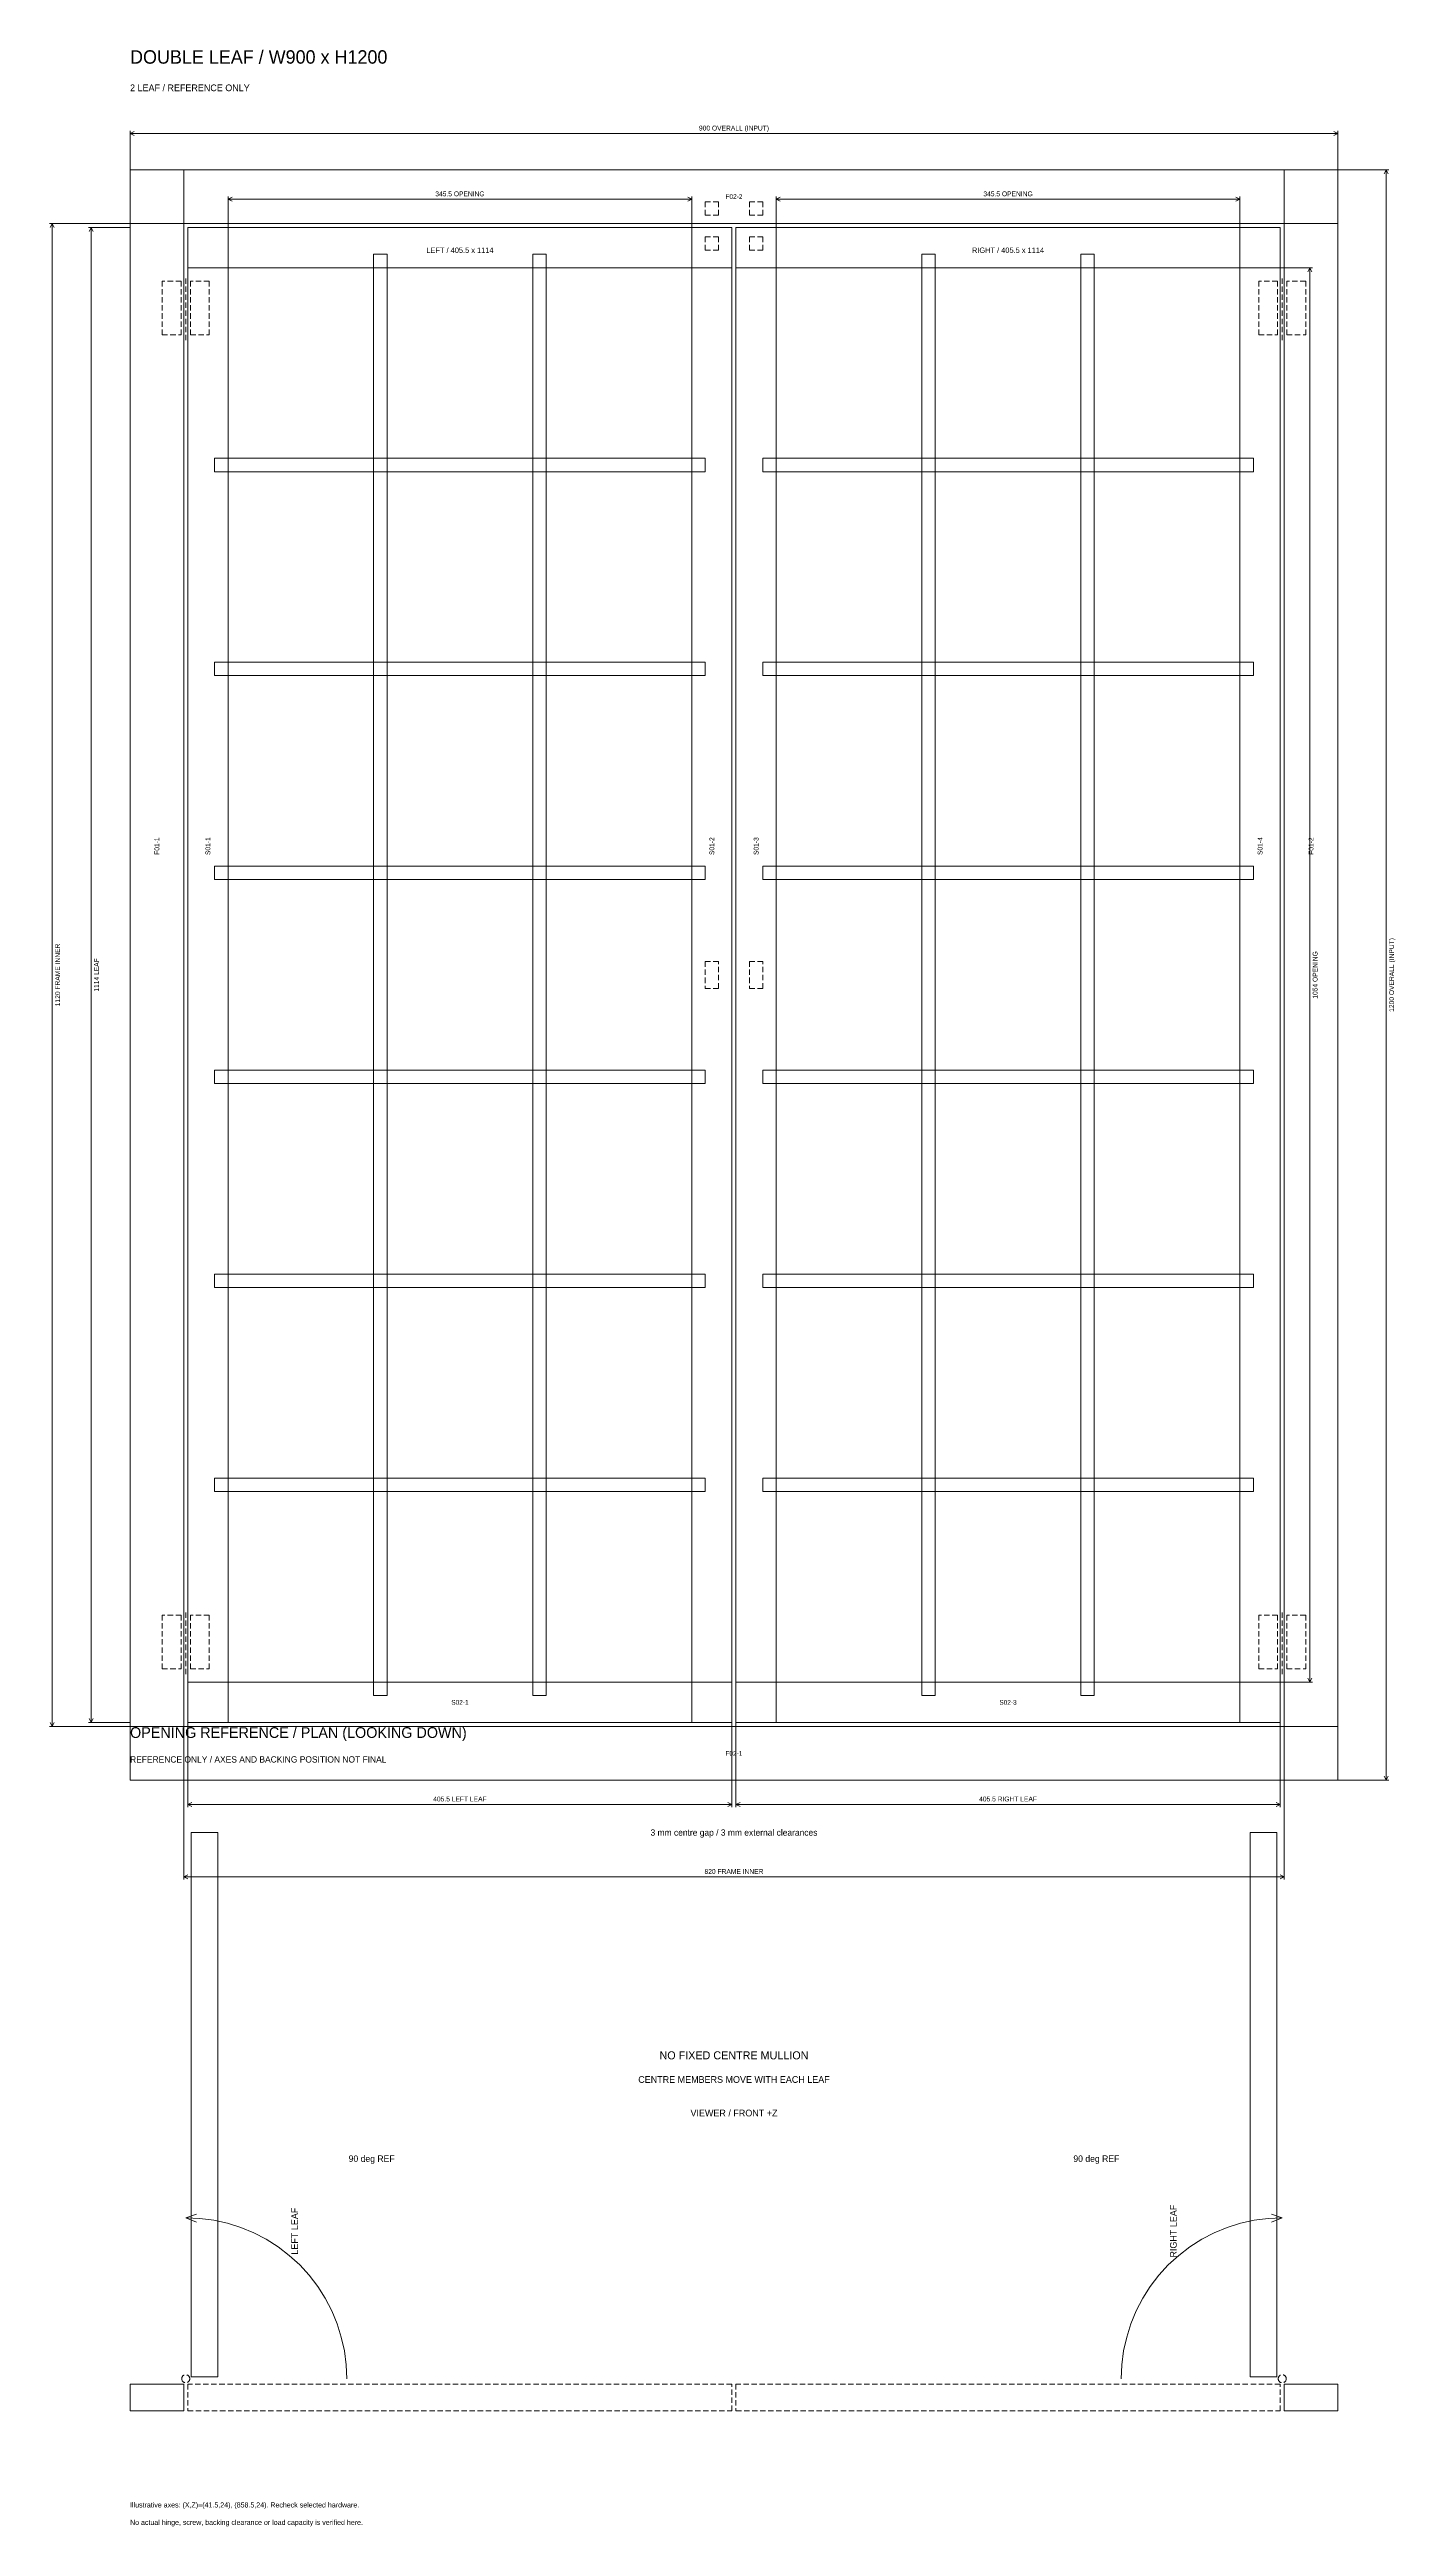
# Model space of a CAD drawing. Header units: millimetres. Extents: x -29 to 4100, y -456 to 1390.
# Drawn here: x 2470 to 3473, y -456 to 1390 of the extents above; entities that cross this region are included whole.
import ezdxf
from ezdxf.enums import TextEntityAlignment as Align

# ---------------------------------------------------------------- set-up
doc = ezdxf.new("R2010")
doc.units = ezdxf.units.MM
doc.linetypes.add('REF_DASH', pattern=[6, 4, -2])
for name, color, linetype, lineweight in [('ASSEMBLY_REFERENCE', 8, 'Continuous', 18), ('DIMENSIONS', 3, 'Continuous', 18), ('HINGE_REF', 4, 'REF_DASH', 18), ('LATCH_REF', 4, 'REF_DASH', 18), ('NOTES', 7, 'Continuous', 18)]:
    doc.layers.add(name, color=color, linetype=linetype, lineweight=lineweight)

msp = doc.modelspace()

# ---------------------------------------------------------------- linework, layer by layer
at = {"layer": 'ASSEMBLY_REFERENCE'}
for p, q in [((2571.5, -226), (2579.6, -223.4)), ((2582, -226.5), (2571.5, -226)), ((2571.5, -226), (2579.4, -229.3)), ((2592.3, -227.8), (2582, -226.5)), ((2602.6, -230.1), (2592.3, -227.8)), ((2612.5, -233.2), (2602.6, -230.1)), ((2622.2, -237.2), (2612.5, -233.2)), ((2631.5, -242.1), (2622.2, -237.2)), ((3328.5, -242.1), (3337.8, -237.2)), ((3337.8, -237.2), (3347.5, -233.2)), ((3347.5, -233.2), (3357.4, -230.1)), ((3357.4, -230.1), (3367.7, -227.8)), ((3367.7, -227.8), (3378, -226.5)), ((3378, -226.5), (3388.5, -226)), ((3388.5, -226), (3380.4, -223.4)), ((3388.5, -226), (3380.6, -229.3)), ((2640.3, -247.7), (2631.5, -242.1)), ((2648.6, -254.1), (2640.3, -247.7)), ((2656.4, -261.1), (2648.6, -254.1)), ((3303.6, -261.1), (3311.4, -254.1)), ((3311.4, -254.1), (3319.7, -247.7)), ((3319.7, -247.7), (3328.5, -242.1)), ((2663.4, -268.9), (2656.4, -261.1)), ((2669.8, -277.2), (2663.4, -268.9)), ((3290.2, -277.2), (3296.6, -268.9)), ((3296.6, -268.9), (3303.6, -261.1)), ((2675.4, -286), (2669.8, -277.2)), ((2680.3, -295.3), (2675.4, -286)), ((2684.3, -305), (2680.3, -295.3)), ((3275.7, -305), (3279.7, -295.3)), ((3279.7, -295.3), (3284.6, -286)), ((3284.6, -286), (3290.2, -277.2)), ((2687.4, -314.9), (2684.3, -305)), ((3272.6, -314.9), (3275.7, -305)), ((2689.7, -325.2), (2687.4, -314.9)), ((2691, -335.5), (2689.7, -325.2)), ((3269, -335.5), (3270.3, -325.2)), ((3270.3, -325.2), (3272.6, -314.9)), ((2691.5, -346), (2691, -335.5)), ((3268.5, -346), (3269, -335.5))]:
    msp.add_line(p, q, dxfattribs=at)
for points in [[(2530, 100), (2570, 100), (2570, 1300), (2530, 1300)], [(3430, 1300), (3430, 1260), (2530, 1260), (2530, 1300)], [(3430, 1300), (3390, 1300), (3390, 100), (3430, 100)], [(2573, 143), (2603, 143), (2603, 1257), (2573, 1257)], [(2978.5, 1257), (2978.5, 1227), (2573, 1227), (2573, 1257)], [(2978.5, 1257), (2948.5, 1257), (2948.5, 143), (2978.5, 143)], [(2981.5, 143), (3011.5, 143), (3011.5, 1257), (2981.5, 1257)], [(3387, 1257), (3387, 1227), (2981.5, 1227), (2981.5, 1257)], [(3387, 1257), (3357, 1257), (3357, 143), (3387, 143)], [(2721.5, 1237), (2711.5, 1237), (2711.5, 163), (2721.5, 163)], [(2840, 1237), (2830, 1237), (2830, 163), (2840, 163)], [(3130, 1237), (3120, 1237), (3120, 163), (3130, 163)], [(3248.5, 1237), (3238.5, 1237), (3238.5, 163), (3248.5, 163)], [(2958.5, 1085), (2958.5, 1075), (2593, 1075), (2593, 1085)], [(3367, 1085), (3367, 1075), (3001.5, 1075), (3001.5, 1085)], [(2958.5, 933), (2958.5, 923), (2593, 923), (2593, 933)], [(3367, 933), (3367, 923), (3001.5, 923), (3001.5, 933)], [(2958.5, 781), (2958.5, 771), (2593, 771), (2593, 781)], [(3367, 781), (3367, 771), (3001.5, 771), (3001.5, 781)], [(2958.5, 629), (2958.5, 619), (2593, 619), (2593, 629)], [(3367, 629), (3367, 619), (3001.5, 619), (3001.5, 629)], [(2958.5, 477), (2958.5, 467), (2593, 467), (2593, 477)], [(3367, 477), (3367, 467), (3001.5, 467), (3001.5, 477)], [(2958.5, 325), (2958.5, 315), (2593, 315), (2593, 325)], [(3367, 325), (3367, 315), (3001.5, 315), (3001.5, 325)], [(2573, 143), (2573, 173), (2978.5, 173), (2978.5, 143)], [(2981.5, 143), (2981.5, 173), (3387, 173), (3387, 143)], [(2530, 100), (2530, 140), (3430, 140), (3430, 100)], [(2595.5, 61), (2575.5, 61), (2575.5, -344.5), (2595.5, -344.5)], [(3364.5, -344.5), (3384.5, -344.5), (3384.5, 61), (3364.5, 61)], [(2570, -370), (2570, -350), (2530, -350), (2530, -370)], [(3430, -370), (3430, -350), (3390, -350), (3390, -370)]]:
    msp.add_lwpolyline(points, close=True, dxfattribs=at)
at = {"layer": 'ASSEMBLY_REFERENCE', "linetype": 'REF_DASH'}
for points in [[(2603, 173), (2948.5, 173), (2948.5, 1227), (2603, 1227)], [(3011.5, 173), (3357, 173), (3357, 1227), (3011.5, 1227)], [(2978.5, -370), (2978.5, -350), (2573, -350), (2573, -370)], [(3387, -370), (3387, -350), (2981.5, -350), (2981.5, -370)]]:
    msp.add_lwpolyline(points, close=True, dxfattribs=at)
at = {"layer": 'DIMENSIONS'}
for p, q in [((2530, 1300), (2530, 1329)), ((3430, 1300), (3430, 1329)), ((2530, 1327), (2533, 1328.5)), ((2530, 1327), (3430, 1327)), ((2530, 1327), (2533, 1325.5)), ((3430, 1327), (3427, 1328.5)), ((3430, 1327), (3427, 1325.5)), ((3430, 1300), (3468, 1300)), ((3466, 1300), (3464.5, 1297)), ((3466, 100), (3466, 1300)), ((3466, 1300), (3467.5, 1297)), ((2603, 1227), (2603, 1280)), ((2603, 1278), (2606, 1279.5)), ((2603, 1278), (2948.5, 1278)), ((2603, 1278), (2606, 1276.5)), ((2948.5, 1278), (2945.5, 1279.5)), ((2948.5, 1278), (2945.5, 1276.5)), ((2948.5, 1227), (2948.5, 1280)), ((3011.5, 1227), (3011.5, 1280)), ((3011.5, 1278), (3014.5, 1279.5)), ((3011.5, 1278), (3357, 1278)), ((3011.5, 1278), (3014.5, 1276.5)), ((3357, 1278), (3354, 1279.5)), ((3357, 1278), (3354, 1276.5)), ((3357, 1227), (3357, 1280)), ((2570, 1260), (2470, 1260)), ((2472, 1260), (2470.5, 1257)), ((2472, 140), (2472, 1260)), ((2472, 1260), (2473.5, 1257)), ((2530, 1257), (2499, 1257)), ((2501, 1257), (2499.5, 1254)), ((2501, 143), (2501, 1257)), ((2501, 1257), (2502.5, 1254)), ((3357, 1227), (3411, 1227)), ((3409, 1227), (3407.5, 1224)), ((3409, 173), (3409, 1227)), ((3409, 1227), (3410.5, 1224)), ((3357, 173), (3411, 173)), ((3409, 173), (3407.5, 176)), ((3409, 173), (3410.5, 176)), ((2570, 140), (2470, 140)), ((2472, 140), (2470.5, 143)), ((2472, 140), (2473.5, 143)), ((2530, 143), (2499, 143)), ((2501, 143), (2499.5, 146)), ((2501, 143), (2502.5, 146)), ((2570, 140), (2570, 26)), ((2573, 143), (2573, 80)), ((2978.5, 143), (2978.5, 80)), ((2981.5, 143), (2981.5, 80)), ((3387, 143), (3387, 80)), ((3390, 140), (3390, 26)), ((3430, 100), (3468, 100)), ((3466, 100), (3464.5, 103)), ((3466, 100), (3467.5, 103)), ((2573, 82), (2576, 83.5)), ((2573, 82), (2978.5, 82)), ((2573, 82), (2576, 80.5)), ((2978.5, 82), (2975.5, 83.5)), ((2978.5, 82), (2975.5, 80.5)), ((2981.5, 82), (2984.5, 83.5)), ((2981.5, 82), (3387, 82)), ((2981.5, 82), (2984.5, 80.5)), ((3387, 82), (3384, 83.5)), ((3387, 82), (3384, 80.5)), ((2570, 28), (2573, 29.5)), ((2570, 28), (3390, 28)), ((2570, 28), (2573, 26.5)), ((3390, 28), (3387, 29.5)), ((3390, 28), (3387, 26.5))]:
    msp.add_line(p, q, dxfattribs=at)
at = {"layer": 'HINGE_REF'}
for p, q in [((2571.5, 1173), (2571.5, 1221)), ((3388.5, 1173), (3388.5, 1221)), ((2571.5, 179), (2571.5, 227)), ((3388.5, 179), (3388.5, 227))]:
    msp.add_line(p, q, dxfattribs=at)
for points in [[(2568, 1177), (2568, 1217), (2554, 1217), (2554, 1177)], [(2589, 1177), (2589, 1217), (2575, 1217), (2575, 1177)], [(3385, 1177), (3385, 1217), (3371, 1217), (3371, 1177)], [(3406, 1177), (3406, 1217), (3392, 1217), (3392, 1177)], [(2568, 183), (2568, 223), (2554, 223), (2554, 183)], [(2589, 183), (2589, 223), (2575, 223), (2575, 183)], [(3385, 183), (3385, 223), (3371, 223), (3371, 183)], [(3406, 183), (3406, 223), (3392, 223), (3392, 183)]]:
    msp.add_lwpolyline(points, close=True, dxfattribs=at)
for points in [[(2574.5, -346, 1), (2568.5, -346, 1)], [(3391.5, -346, 1), (3385.5, -346, 1)]]:
    msp.add_lwpolyline(points, format="xyb", close=True, dxfattribs=at)
at = {"layer": 'LATCH_REF'}
for points in [[(2968.5, 1266), (2968.5, 1276), (2958.5, 1276), (2958.5, 1266)], [(3001.5, 1266), (3001.5, 1276), (2991.5, 1276), (2991.5, 1266)], [(2968.5, 1240), (2968.5, 1250), (2958.5, 1250), (2958.5, 1240)], [(3001.5, 1240), (3001.5, 1250), (2991.5, 1250), (2991.5, 1240)], [(2968.5, 690), (2968.5, 710), (2958.5, 710), (2958.5, 690)], [(3001.5, 690), (3001.5, 710), (2991.5, 710), (2991.5, 690)]]:
    msp.add_lwpolyline(points, close=True, dxfattribs=at)

# ---------------------------------------------------------------- texts
at = {"layer": 'ASSEMBLY_REFERENCE'}
for s, height, p in [('F02-2', 3.5, (2980, 1280)), ('LEFT / 405.5 x 1114', 4, (2775.8, 1240)), ('RIGHT / 405.5 x 1114', 4, (3184.2, 1240)), ('S02-1', 3.5, (2775.8, 158)), ('S02-3', 3.5, (3184.2, 158)), ('F02-1', 3.5, (2980, 120)), ('90 deg REF', 4.8, (2710, -182)), ('90 deg REF', 4.8, (3250, -182))]:
    msp.add_text(s, height=height, dxfattribs=at).set_placement(p, align=Align.MIDDLE_CENTER)
for s, height, p in [('F01-1', 3.6, (2550, 796)), ('S01-1', 3.6, (2588, 796)), ('S01-2', 3.6, (2963.5, 796)), ('S01-3', 3.6, (2996.5, 796)), ('S01-4', 3.6, (3372, 796)), ('F01-2', 3.6, (3410, 796)), ('LEFT LEAF', 5, (2652.6, -236)), ('RIGHT LEAF', 5, (3307.4, -236))]:
    msp.add_text(s, height=height, rotation=90, dxfattribs=at).set_placement(p, align=Align.MIDDLE_CENTER)
at = {"layer": 'DIMENSIONS'}
for s, p in [('900 OVERALL (INPUT)', (2980, 1331)), ('345.5 OPENING', (2775.8, 1282)), ('345.5 OPENING', (3184.2, 1282)), ('405.5 LEFT LEAF', (2775.8, 86)), ('405.5 RIGHT LEAF', (3184.2, 86)), ('820 FRAME INNER', (2980, 32))]:
    msp.add_text(s, height=3.6, dxfattribs=at).set_placement(p, align=Align.MIDDLE_CENTER)
for s, p in [('1120 FRAME INNER', (2476, 700)), ('1200 OVERALL (INPUT)', (3470, 700)), ('1114 LEAF', (2505, 700)), ('1054 OPENING', (3413, 700))]:
    msp.add_text(s, height=3.6, rotation=90, dxfattribs=at).set_placement(p, align=Align.MIDDLE_CENTER)
at = {"layer": 'NOTES'}
for s, height, p in [('DOUBLE LEAF / W900 x H1200', 10, (2530, 1384)), ('2 LEAF / REFERENCE ONLY', 5, (2530, 1361)), ('OPENING REFERENCE / PLAN (LOOKING DOWN)', 8, (2530, 135.5)), ('REFERENCE ONLY / AXES AND BACKING POSITION NOT FINAL', 4.7, (2530, 115.5)), ('Illustrative axes: (X,Z)=(41.5,24), (858.5,24). Recheck selected hardware.', 3.8, (2530, -440)), ('No actual hinge, screw, backing clearance or load capacity is verified here.', 3.8, (2530, -453))]:
    msp.add_text(s, height=height, dxfattribs=at).set_placement(p, align=Align.MIDDLE_LEFT)
for s, height, p in [('3 mm centre gap / 3 mm external clearances', 4.7, (2980, 61)), ('NO FIXED CENTRE MULLION', 6, (2980, -105)), ('CENTRE MEMBERS MOVE WITH EACH LEAF', 5, (2980, -123)), ('VIEWER / FRONT +Z', 5, (2980, -148))]:
    msp.add_text(s, height=height, dxfattribs=at).set_placement(p, align=Align.MIDDLE_CENTER)

doc.saveas('drawing.dxf')
